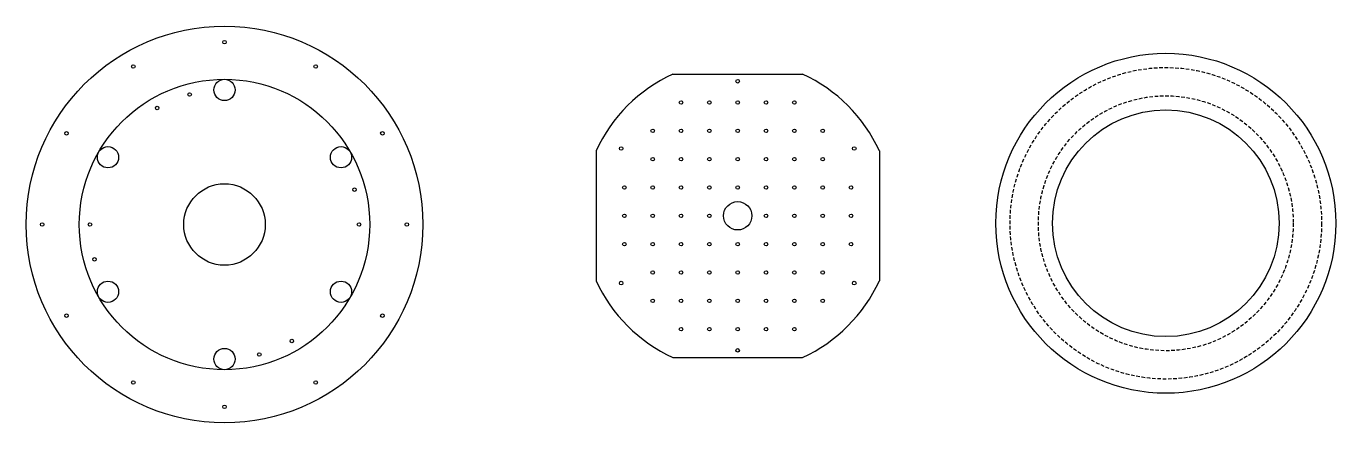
# Model space of a CAD drawing. Header units: inches. Extents: x -116 to 250, y -199 to 80.
# Drawn here: x 157.2 to 249.6, y -25.8 to 2.2 of the extents above; entities that cross this region are included whole.
import ezdxf

# ---------------------------------------------------------------- set-up
doc = ezdxf.new("R2010")
doc.units = ezdxf.units.IN
doc.header["$MEASUREMENT"] = 0
doc.linetypes.add('DASHED2', pattern=[0.375, 0.25, -0.125])

msp = doc.modelspace()

# ---------------------------------------------------------------- linework, layer by layer
at = {"color": 2}
for p, q in [((202.81811, -1.18711), (211.98326, -1.18711)), ((197.40068, -6.60453), (197.40068, -15.76968)), ((217.40068, -6.60453), (217.40068, -15.76968)), ((202.81811, -21.18711), (211.98326, -21.18711))]:
    msp.add_line(p, q, dxfattribs=at)
at = {"color": 3}
for centre, radius in [((171.16816, -11.80103), 14), ((171.16816, 1.07397), 0.125), ((164.73066, -0.65096), 0.125), ((177.60566, -0.65096), 0.125), ((171.16816, -11.80103), 10.25), ((171.16816, -2.30103), 0.75), ((168.70938, -2.62474), 0.125), ((166.41816, -3.57379), 0.125), ((160.01808, -5.36353), 0.125), ((160.01808, -5.36353), 0.125), ((182.31824, -5.36353), 0.125), ((162.94092, -7.05103), 0.75), ((179.3954, -7.05103), 0.75), ((171.16816, -11.80103), 2.8746), ((180.34446, -9.34225), 0.125), ((158.29316, -11.80103), 0.125), ((161.66816, -11.80103), 0.125), ((180.66816, -11.80103), 0.125), ((184.04316, -11.80103), 0.125), ((161.99187, -14.25982), 0.125), ((162.94092, -16.55103), 0.75), ((179.3954, -16.55103), 0.75), ((160.01808, -18.23853), 0.125), ((182.31824, -18.23853), 0.125), ((175.91816, -20.02828), 0.125), ((171.16816, -21.30103), 0.75), ((173.62694, -20.97733), 0.125), ((164.73066, -22.95111), 0.125), ((177.60566, -22.95111), 0.125), ((171.16816, -24.67603), 0.125)]:
    msp.add_circle(centre, radius, dxfattribs=at)
at = {"color": 6}
for radius in [12, 8]:
    msp.add_circle((237.62664, -11.71619), radius, dxfattribs=at)
at = {"linetype": 'DASHED2'}
for radius in [11, 9]:
    msp.add_circle((237.62664, -11.71619), radius, dxfattribs=at)
at = {"color": 2}
for centre, radius in [((207.40068, -1.68711), 0.125), ((203.40068, -3.18711), 0.125), ((205.40068, -3.18711), 0.125), ((207.40068, -3.18711), 0.125), ((209.40068, -3.18711), 0.125), ((211.40068, -3.18711), 0.125), ((201.40068, -5.18711), 0.125), ((203.40068, -5.18711), 0.125), ((205.40068, -5.18711), 0.125), ((207.40068, -5.18711), 0.125), ((209.40068, -5.18711), 0.125), ((211.40068, -5.18711), 0.125), ((213.40068, -5.18711), 0.125), ((199.17344, -6.43711), 0.125), ((215.62792, -6.43711), 0.125), ((201.40068, -7.18711), 0.125), ((203.40068, -7.18711), 0.125), ((205.40068, -7.18711), 0.125), ((207.40068, -7.18711), 0.125), ((209.40068, -7.18711), 0.125), ((211.40068, -7.18711), 0.125), ((213.40068, -7.18711), 0.125), ((199.40068, -9.18711), 0.125), ((201.40068, -9.18711), 0.125), ((203.40068, -9.18711), 0.125), ((205.40068, -9.18711), 0.125), ((207.40068, -9.18711), 0.125), ((209.40068, -9.18711), 0.125), ((211.40068, -9.18711), 0.125), ((213.40068, -9.18711), 0.125), ((215.40068, -9.18711), 0.125), ((199.40068, -11.18711), 0.125), ((201.40068, -11.18711), 0.125), ((203.40068, -11.18711), 0.125), ((205.40068, -11.18711), 0.125), ((207.40068, -11.18711), 1), ((209.40068, -11.18711), 0.125), ((211.40068, -11.18711), 0.125), ((213.40068, -11.18711), 0.125), ((215.40068, -11.18711), 0.125), ((199.40068, -13.18711), 0.125), ((201.40068, -13.18711), 0.125), ((203.40068, -13.18711), 0.125), ((205.40068, -13.18711), 0.125), ((207.40068, -13.18711), 0.125), ((209.40068, -13.18711), 0.125), ((211.40068, -13.18711), 0.125), ((213.40068, -13.18711), 0.125), ((215.40068, -13.18711), 0.125), ((201.40068, -15.18711), 0.125), ((203.40068, -15.18711), 0.125), ((205.40068, -15.18711), 0.125), ((207.40068, -15.18711), 0.125), ((209.40068, -15.18711), 0.125), ((211.40068, -15.18711), 0.125), ((213.40068, -15.18711), 0.125), ((199.17344, -15.93711), 0.125), ((215.62792, -15.93711), 0.125), ((201.40068, -17.18711), 0.125), ((203.40068, -17.18711), 0.125), ((205.40068, -17.18711), 0.125), ((207.40068, -17.18711), 0.125), ((209.40068, -17.18711), 0.125), ((211.40068, -17.18711), 0.125), ((213.40068, -17.18711), 0.125), ((203.40068, -19.18711), 0.125), ((205.40068, -19.18711), 0.125), ((207.40068, -19.18711), 0.125), ((209.40068, -19.18711), 0.125), ((211.40068, -19.18711), 0.125), ((207.40068, -20.68711), 0.125)]:
    msp.add_circle(centre, radius, dxfattribs=at)
for start, end in [(114.6199773, 155.3800227), (24.6199773, 65.3800227), (204.6199773, 245.3800227), (294.6199773, 335.3800227)]:
    msp.add_arc((207.40068, -11.18711), 11, start, end, dxfattribs=at)

doc.saveas('drawing.dxf')
